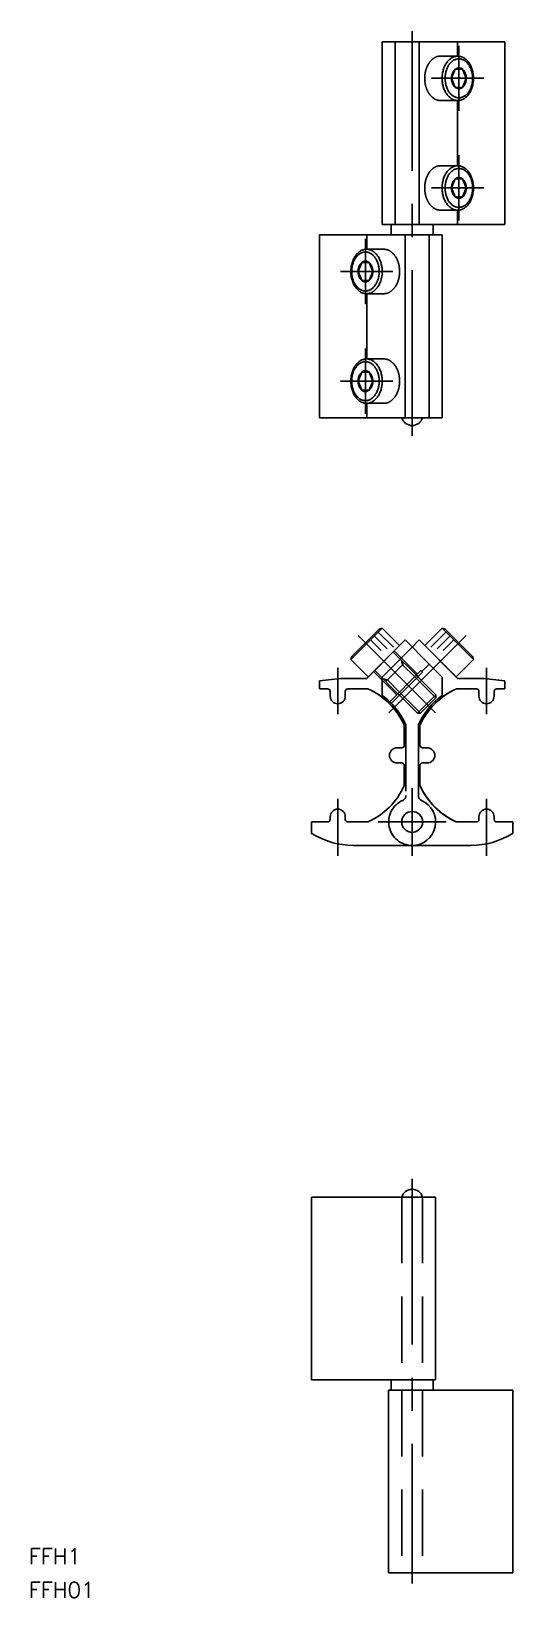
# Model space of a CAD drawing. Extents: x -73 to 19, y -149 to 151.
import ezdxf

# ---------------------------------------------------------------- set-up
doc = ezdxf.new("R2010")
doc.units = 0
doc.linetypes.add('CENTER', pattern=[50.8, 31.75, -6.35, 6.35, -6.35])
doc.linetypes.add('DASHED', pattern=[19.05, 12.7, -6.35])
doc.layers.get('0').update_dxf_attribs({"linetype": 'CONTINUOUS'})
doc.layers.add('CENTER', color=1, linetype='CONTINUOUS')
doc.styles.get("Standard").update_dxf_attribs({"font": 'txt.shx', "height": 3, "bigfont": 'bigfont.shx'})

msp = doc.modelspace()

# ---------------------------------------------------------------- texts
at = {"color": 7, "linetype": 'CONTINUOUS'}
for s, p in [('FFH1', (-73.45, -142.17)), ('FFH01', (-73.45, -148.58))]:
    msp.add_text(s, height=3, dxfattribs=at).set_placement(p)

# ---------------------------------------------------------------- linework, layer by layer
at = {"color": 7, "linetype": 'CONTINUOUS'}
for p, q in [((-5.75, 149.43), (-5.75, 114.43)), ((17.75, 149.43), (-5.75, 149.43)), ((-3.25, 149.43), (-3.25, 114.43)), ((1.35, 149.43), (1.35, 114.43)), ((8.69, 146.68), (8.69, 149.43)), ((17.75, 149.43), (17.75, 114.43)), ((5.41, 146.68), (8.73, 146.68)), ((8.24, 144.16), (7.53, 142.43)), ((8.95, 144.43), (8.24, 144.16)), ((8.24, 144.16), (9.65, 144.16)), ((9.65, 144.16), (8.95, 144.43)), ((10.36, 142.43), (9.65, 144.16)), ((7.53, 142.43), (10.36, 142.43)), ((7.53, 142.43), (8.24, 140.7)), ((9.65, 140.7), (10.36, 142.43)), ((5.41, 138.18), (8.73, 138.18)), ((8.24, 140.7), (9.65, 140.7)), ((8.24, 140.7), (8.95, 140.43)), ((8.69, 125.68), (8.69, 138.18)), ((8.95, 140.43), (9.65, 140.7)), ((5.41, 125.68), (8.73, 125.68)), ((8.24, 123.16), (7.53, 121.43)), ((8.95, 123.43), (8.24, 123.16)), ((8.24, 123.16), (9.65, 123.16)), ((9.65, 123.16), (8.95, 123.43)), ((10.36, 121.43), (9.65, 123.16)), ((7.53, 121.43), (10.36, 121.43)), ((7.53, 121.43), (8.24, 119.7)), ((9.65, 119.7), (10.36, 121.43)), ((5.41, 117.18), (8.73, 117.18)), ((8.24, 119.7), (9.65, 119.7)), ((8.24, 119.7), (8.95, 119.43)), ((8.69, 114.43), (8.69, 117.18)), ((8.95, 119.43), (9.65, 119.7)), ((17.75, 114.43), (-5.75, 114.43)), ((-4, 114.43), (-4, 112.43)), ((4, 112.43), (4, 114.43)), ((-17.75, 77.43), (-17.75, 112.43)), ((-17.75, 112.43), (5.75, 112.43)), ((-8.69, 109.68), (-8.69, 112.43)), ((-1.35, 77.43), (-1.35, 112.43)), ((3.25, 77.43), (3.25, 112.43)), ((5.75, 77.43), (5.75, 112.43)), ((-5.41, 109.68), (-8.73, 109.68)), ((-9.65, 107.16), (-10.36, 105.43)), ((-10.36, 105.43), (-7.53, 105.43)), ((-10.36, 105.43), (-9.65, 103.7)), ((-8.95, 107.43), (-9.65, 107.16)), ((-9.65, 107.16), (-8.24, 107.16)), ((-8.24, 107.16), (-8.95, 107.43)), ((-7.53, 105.43), (-8.24, 107.16)), ((-8.24, 103.7), (-7.53, 105.43)), ((-9.65, 103.7), (-8.24, 103.7)), ((-9.65, 103.7), (-8.95, 103.43)), ((-8.95, 103.43), (-8.24, 103.7)), ((-5.41, 101.18), (-8.73, 101.18)), ((-8.69, 88.68), (-8.69, 101.18)), ((-5.41, 88.68), (-8.73, 88.68)), ((-9.65, 86.16), (-10.36, 84.43)), ((-10.36, 84.43), (-9.65, 82.7)), ((-10.36, 84.43), (-7.53, 84.43)), ((-8.95, 86.43), (-9.65, 86.16)), ((-9.65, 86.16), (-8.24, 86.16)), ((-8.24, 86.16), (-8.95, 86.43)), ((-7.53, 84.43), (-8.24, 86.16)), ((-8.24, 82.7), (-7.53, 84.43)), ((-9.65, 82.7), (-8.95, 82.43)), ((-9.65, 82.7), (-8.24, 82.7)), ((-8.95, 82.43), (-8.24, 82.7)), ((-5.41, 80.18), (-8.73, 80.18)), ((-8.69, 77.43), (-8.69, 80.18)), ((-17.75, 77.43), (5.75, 77.43)), ((-5.73, 37.11), (-11.74, 31.1)), ((-6.31, 36.95), (-11.58, 31.68)), ((-6.48, 36.36), (-3.59, 33.47)), ((-5.73, 37.11), (-6.31, 36.95)), ((-2.41, 33.79), (-5.73, 37.11)), ((2.41, 33.79), (5.73, 37.11)), ((6.48, 36.36), (3.59, 33.47)), ((5.73, 37.11), (11.74, 31.1)), ((5.73, 37.11), (6.31, 36.95)), ((6.31, 36.95), (11.58, 31.68)), ((-1.35, 34.85), (-8.69, 27.5)), ((-2.41, 33.79), (-8.42, 27.78)), ((-7.98, 34.86), (-5.96, 32.83)), ((-7.23, 35.61), (-4.78, 33.15)), ((-1.35, 34.85), (3.25, 30.25)), ((1.35, 34.85), (0, 33.5)), ((1.35, 34.85), (8.69, 27.5)), ((2.41, 33.79), (8.42, 27.78)), ((7.23, 35.61), (4.78, 33.15)), ((7.98, 34.86), (5.96, 32.83)), ((-11.58, 31.68), (-11.74, 31.1)), ((-11.74, 31.1), (-8.42, 27.78)), ((3.25, 30.25), (1.84, 28.84)), ((5.75, 27.75), (3.25, 30.25)), ((11.74, 31.1), (8.42, 27.78)), ((11.58, 31.68), (11.74, 31.1)), ((-17.75, 27), (-13.75, 27.5)), ((-13.75, 27.5), (-8.69, 27.5)), ((1.69, 28.98), (-4.49, 22.79)), ((1.98, 28.69), (-4.21, 22.51)), ((1.1, 27.81), (0.81, 28.1)), ((1.84, 28.84), (1.69, 28.98)), ((1.84, 28.84), (1.98, 28.69)), ((5.75, 24.25), (5.75, 27.75)), ((5.75, 27.75), (5.75, 27.75)), ((5.75, 27.75), (5.75, 27.75)), ((5.75, 27.75), (5.75, 27.75)), ((5.75, 27.75), (5.75, 27.75)), ((5.75, 27.75), (5.75, 27.75)), ((5.75, 27.75), (5.75, 27.75)), ((5.75, 27.75), (5.75, 27.75)), ((5.75, 27.75), (5.75, 27.75)), ((5.75, 27.75), (5.75, 27.75)), ((5.75, 27.75), (5.75, 27.75)), ((5.75, 27.75), (5.75, 27.75)), ((5.75, 27.75), (5.75, 27.75)), ((5.75, 27.75), (5.75, 27.75)), ((5.75, 27.75), (5.75, 27.75)), ((5.75, 27.75), (5.75, 27.75)), ((5.75, 27.75), (5.75, 27.75)), ((5.75, 27.75), (5.75, 27.75)), ((5.75, 27.75), (5.75, 27.75)), ((13.75, 27.5), (8.69, 27.5)), ((17.75, 27), (13.75, 27.5)), ((-17.75, 27), (-17.75, 25.5)), ((-16.2, 25.5), (-17.75, 25.5)), ((-17.75, 25.5), (-17.75, 25.5)), ((-17.75, 25.5), (-17.75, 25.5)), ((-15.7, 24.1), (-15.7, 25)), ((-15.7, 25), (-15.7, 24.1)), ((-12.8, 25), (-12.8, 24.1)), ((-12.8, 24.1), (-12.8, 25)), ((-8.47, 25.5), (-12.3, 25.5)), ((-8.47, 25.5), (-12.25, 25.5)), ((-2.44, 24.28), (-2.72, 24.56)), ((8.47, 25.5), (12.3, 25.5)), ((12.25, 25.5), (8.47, 25.5)), ((12.8, 24.1), (12.8, 25)), ((12.8, 25), (12.8, 24.1)), ((15.7, 25), (15.7, 24.1)), ((15.7, 24.1), (15.7, 25)), ((16.2, 25.5), (17.75, 25.5)), ((17.75, 27), (17.75, 25.5)), ((17.75, 25.5), (17.75, 25.5)), ((17.75, 25.5), (17.75, 25.5)), ((-4.49, 22.79), (-4.49, 22.79)), ((-4.21, 22.51), (-4.21, 22.51)), ((4.21, 22.51), (4.21, 22.51)), ((4.49, 22.79), (4.49, 22.79)), ((-1.5, 14.75), (-1.5, 18.53)), ((-1.5, 18.53), (-1.5, 14.7)), ((1.2, 18.6), (1.2, 5.04)), ((1.5, 18.53), (1.5, 14.7)), ((-2, 14.2), (-2.9, 14.2)), ((2, 14.2), (2.9, 14.2)), ((-2.9, 11.3), (-2, 11.3)), ((-1.5, 10.8), (-1.5, 6.97)), ((-1.5, 6.97), (-1.5, 10.75)), ((1.5, 10.8), (1.5, 6.97)), ((1.5, 10.75), (1.5, 6.97)), ((2.9, 11.3), (2, 11.3)), ((-19.25, -2.19), (-19.25, 0)), ((-19.25, 0), (-16.2, 0)), ((-15.7, 1), (-15.7, 0.5)), ((-12.8, 1), (-12.8, 0.5)), ((-8.52, 0), (-12.3, 0)), ((-12.25, 0), (-8.47, 0)), ((8.47, 0), (12.25, 0)), ((8.52, 0), (12.3, 0)), ((12.8, 1), (12.8, 0.5)), ((15.7, 1), (15.7, 0.5)), ((19.25, 0), (16.2, 0)), ((19.25, -2.19), (19.25, 0)), ((11.25, -4.5), (-11.25, -4.5)), ((-19.25, -71.84), (-19.25, -106.84)), ((4.5, -71.84), (-19.25, -71.84)), ((2, -71.84), (-2, -71.84)), ((4.5, -71.84), (4.5, -106.84)), ((4.5, -106.84), (-19.25, -106.84)), ((-4, -106.84), (4, -106.84)), ((-4, -108.84), (-4, -106.84)), ((4, -106.84), (4, -108.84)), ((19.25, -108.84), (-4.5, -108.84)), ((-4.5, -143.84), (-4.5, -108.84)), ((19.25, -143.84), (19.25, -108.84)), ((19.25, -143.84), (-4.5, -143.84))]:
    msp.add_line(p, q, dxfattribs=at)
at = {"color": 3, "linetype": 'DASHED'}
for p, q in [((-5.75, 27.75), (0, 33.5)), ((-1.52, 30.43), (-5.06, 26.89)), ((0.81, 28.1), (-3.64, 32.55)), ((-3.43, 32.76), (1.02, 28.31)), ((-2.05, 30.96), (-1.82, 30.12)), ((0.51, 27.79), (-1.83, 30.12)), ((-2.94, 24.35), (-7.39, 28.8)), ((-2.72, 24.56), (-7.18, 29.01)), ((-5.75, 24.25), (-5.75, 27.75)), ((-5.59, 27.42), (-4.75, 27.2)), ((-2.42, 24.86), (-4.75, 27.2)), ((4.54, 23.76), (0.79, 27.51)), ((4.54, 24.37), (1.1, 27.81)), ((1, 20.83), (-2.44, 24.28)), ((1.61, 20.83), (-2.14, 24.58)), ((1, 20.83), (4.54, 24.37)), ((4.54, 23.76), (4.54, 24.37)), ((1.61, 20.83), (4.54, 23.76)), ((-1.2, 18.6), (-1.2, 5.04)), ((1.61, 20.83), (1, 20.83)), ((-2, -71.84), (-2, -106.84)), ((2, -71.84), (2, -106.84)), ((-2, -108.84), (-2, -143.84)), ((2, -108.84), (2, -143.84))]:
    msp.add_line(p, q, dxfattribs=at)
at = {"color": 3, "linetype": 'CONTINUOUS'}
for p, q in [((0.79, 27.51), (0.51, 27.79)), ((-2.14, 24.58), (-2.42, 24.86))]:
    msp.add_line(p, q, dxfattribs=at)
at = {"color": 7, "linetype": 'CONTINUOUS'}
for points in [[(5.41, 138.18, 0), (5.34, 138.18, 0), (5.26, 138.19, 0), (5.19, 138.19, 0), (5.12, 138.2, 0), (5.04, 138.21, 0), (4.97, 138.23, 0), (4.9, 138.24, 0), (4.82, 138.26, 0), (4.75, 138.28, 0), (4.68, 138.31, 0), (4.61, 138.34, 0), (4.54, 138.36, 0), (4.47, 138.4, 0), (4.4, 138.43, 0), (4.33, 138.47, 0), (4.26, 138.5, 0), (4.19, 138.55, 0), (4.13, 138.59, 0), (4.06, 138.63, 0), (3.99, 138.68, 0), (3.93, 138.73, 0), (3.87, 138.79, 0), (3.8, 138.84, 0), (3.74, 138.9, 0), (3.68, 138.96, 0), (3.62, 139.02, 0), (3.56, 139.08, 0), (3.5, 139.15, 0), (3.45, 139.21, 0), (3.39, 139.28, 0), (3.34, 139.35, 0), (3.29, 139.43, 0), (3.23, 139.5, 0), (3.18, 139.58, 0), (3.14, 139.66, 0), (3.09, 139.74, 0), (3.04, 139.82, 0), (3, 139.9, 0), (2.95, 139.98, 0), (2.91, 140.07, 0), (2.87, 140.16, 0), (2.83, 140.25, 0), (2.8, 140.34, 0), (2.76, 140.43, 0), (2.73, 140.52, 0), (2.69, 140.61, 0), (2.66, 140.71, 0), (2.63, 140.81, 0), (2.61, 140.9, 0), (2.58, 141, 0), (2.56, 141.1, 0), (2.54, 141.2, 0), (2.51, 141.3, 0), (2.5, 141.4, 0), (2.48, 141.5, 0), (2.46, 141.6, 0), (2.45, 141.7, 0), (2.44, 141.81, 0), (2.43, 141.91, 0), (2.42, 142.01, 0), (2.41, 142.12, 0), (2.41, 142.22, 0), (2.41, 142.33, 0), (2.41, 142.43, 0), (2.41, 142.53, 0), (2.41, 142.64, 0), (2.41, 142.74, 0), (2.42, 142.85, 0), (2.43, 142.95, 0), (2.44, 143.06, 0), (2.45, 143.16, 0), (2.46, 143.26, 0), (2.48, 143.36, 0), (2.5, 143.46, 0), (2.51, 143.56, 0), (2.54, 143.66, 0), (2.56, 143.76, 0), (2.58, 143.86, 0), (2.61, 143.96, 0), (2.63, 144.06, 0), (2.66, 144.15, 0), (2.69, 144.25, 0), (2.73, 144.34, 0), (2.76, 144.43, 0), (2.8, 144.53, 0), (2.83, 144.62, 0), (2.87, 144.71, 0), (2.91, 144.79, 0), (2.95, 144.88, 0), (3, 144.96, 0), (3.04, 145.05, 0), (3.09, 145.13, 0), (3.14, 145.21, 0), (3.18, 145.28, 0), (3.23, 145.36, 0), (3.29, 145.44, 0), (3.34, 145.51, 0), (3.39, 145.58, 0), (3.45, 145.65, 0), (3.5, 145.72, 0), (3.56, 145.78, 0), (3.62, 145.84, 0), (3.68, 145.91, 0), (3.74, 145.97, 0), (3.8, 146.02, 0), (3.87, 146.08, 0), (3.93, 146.13, 0), (3.99, 146.18, 0), (4.06, 146.23, 0), (4.13, 146.27, 0), (4.19, 146.32, 0), (4.26, 146.36, 0), (4.33, 146.4, 0), (4.4, 146.43, 0), (4.47, 146.47, 0), (4.54, 146.5, 0), (4.61, 146.53, 0), (4.68, 146.55, 0), (4.75, 146.58, 0), (4.82, 146.6, 0), (4.9, 146.62, 0), (4.97, 146.63, 0), (5.04, 146.65, 0), (5.12, 146.66, 0), (5.19, 146.67, 0), (5.26, 146.68, 0), (5.34, 146.68, 0), (5.41, 146.68, 0)], [(8.73, 146.68, 0), (8.88, 146.68, 0), (9.03, 146.66, 0), (9.18, 146.63, 0), (9.32, 146.6, 0), (9.46, 146.55, 0), (9.61, 146.5, 0), (9.75, 146.43, 0), (9.88, 146.36, 0), (10.02, 146.27, 0), (10.15, 146.18, 0), (10.28, 146.08, 0), (10.4, 145.97, 0), (10.52, 145.84, 0), (10.64, 145.72, 0), (10.75, 145.58, 0), (10.86, 145.44, 0), (10.96, 145.28, 0), (11.06, 145.13, 0), (11.15, 144.96, 0), (11.23, 144.79, 0), (11.31, 144.62, 0), (11.38, 144.43, 0), (11.45, 144.25, 0), (11.51, 144.06, 0), (11.56, 143.86, 0), (11.61, 143.66, 0), (11.65, 143.46, 0), (11.68, 143.26, 0), (11.71, 143.06, 0), (11.73, 142.85, 0), (11.74, 142.64, 0), (11.74, 142.43, 0), (11.74, 142.22, 0), (11.73, 142.01, 0), (11.71, 141.81, 0), (11.68, 141.6, 0), (11.65, 141.4, 0), (11.61, 141.2, 0), (11.56, 141, 0), (11.51, 140.81, 0), (11.45, 140.61, 0), (11.38, 140.43, 0), (11.31, 140.25, 0), (11.23, 140.07, 0), (11.15, 139.9, 0), (11.06, 139.74, 0), (10.96, 139.58, 0), (10.86, 139.43, 0), (10.75, 139.28, 0), (10.64, 139.15, 0), (10.52, 139.02, 0), (10.4, 138.9, 0), (10.28, 138.79, 0), (10.15, 138.68, 0), (10.02, 138.59, 0), (9.88, 138.5, 0), (9.75, 138.43, 0), (9.61, 138.36, 0), (9.46, 138.31, 0), (9.32, 138.26, 0), (9.18, 138.23, 0), (9.03, 138.2, 0), (8.88, 138.19, 0), (8.73, 138.18, 0), (8.59, 138.19, 0), (8.44, 138.2, 0), (8.29, 138.23, 0), (8.15, 138.26, 0), (8, 138.31, 0), (7.86, 138.36, 0), (7.72, 138.43, 0), (7.58, 138.5, 0), (7.45, 138.59, 0), (7.32, 138.68, 0), (7.19, 138.79, 0), (7.06, 138.9, 0), (6.94, 139.02, 0), (6.83, 139.15, 0), (6.72, 139.28, 0), (6.61, 139.43, 0), (6.51, 139.58, 0), (6.41, 139.74, 0), (6.32, 139.9, 0), (6.24, 140.07, 0), (6.16, 140.25, 0), (6.08, 140.43, 0), (6.02, 140.61, 0), (5.96, 140.81, 0), (5.91, 141, 0), (5.86, 141.2, 0), (5.82, 141.4, 0), (5.79, 141.6, 0), (5.76, 141.81, 0), (5.74, 142.01, 0), (5.73, 142.22, 0), (5.73, 142.43, 0), (5.73, 142.64, 0), (5.74, 142.85, 0), (5.76, 143.06, 0), (5.79, 143.26, 0), (5.82, 143.46, 0), (5.86, 143.66, 0), (5.91, 143.86, 0), (5.96, 144.06, 0), (6.02, 144.25, 0), (6.08, 144.43, 0), (6.16, 144.62, 0), (6.24, 144.79, 0), (6.32, 144.96, 0), (6.41, 145.13, 0), (6.51, 145.28, 0), (6.61, 145.44, 0), (6.72, 145.58, 0), (6.83, 145.72, 0), (6.94, 145.84, 0), (7.06, 145.97, 0), (7.19, 146.08, 0), (7.32, 146.18, 0), (7.45, 146.27, 0), (7.58, 146.36, 0), (7.72, 146.43, 0), (7.86, 146.5, 0), (8, 146.55, 0), (8.15, 146.6, 0), (8.29, 146.63, 0), (8.44, 146.66, 0), (8.59, 146.68, 0), (8.73, 146.68, 0)], [(8.95, 138.7, 0), (8.82, 138.71, 0), (8.69, 138.72, 0), (8.56, 138.74, 0), (8.43, 138.77, 0), (8.31, 138.81, 0), (8.18, 138.86, 0), (8.06, 138.92, 0), (7.94, 138.99, 0), (7.82, 139.06, 0), (7.7, 139.14, 0), (7.59, 139.23, 0), (7.48, 139.33, 0), (7.38, 139.44, 0), (7.27, 139.55, 0), (7.18, 139.67, 0), (7.08, 139.79, 0), (6.99, 139.93, 0), (6.91, 140.06, 0), (6.83, 140.21, 0), (6.75, 140.36, 0), (6.68, 140.51, 0), (6.62, 140.67, 0), (6.56, 140.84, 0), (6.51, 141, 0), (6.46, 141.17, 0), (6.42, 141.35, 0), (6.39, 141.53, 0), (6.36, 141.7, 0), (6.34, 141.88, 0), (6.32, 142.06, 0), (6.31, 142.25, 0), (6.31, 142.43, 0), (6.31, 142.61, 0), (6.32, 142.8, 0), (6.34, 142.98, 0), (6.36, 143.16, 0), (6.39, 143.34, 0), (6.42, 143.51, 0), (6.46, 143.69, 0), (6.51, 143.86, 0), (6.56, 144.03, 0), (6.62, 144.19, 0), (6.68, 144.35, 0), (6.75, 144.5, 0), (6.83, 144.65, 0), (6.91, 144.8, 0), (6.99, 144.94, 0), (7.08, 145.07, 0), (7.18, 145.19, 0), (7.27, 145.31, 0), (7.38, 145.43, 0), (7.48, 145.53, 0), (7.59, 145.63, 0), (7.7, 145.72, 0), (7.82, 145.8, 0), (7.94, 145.88, 0), (8.06, 145.94, 0), (8.18, 146, 0), (8.31, 146.05, 0), (8.43, 146.09, 0), (8.56, 146.12, 0), (8.69, 146.14, 0), (8.82, 146.16, 0), (8.95, 146.16, 0), (9.08, 146.16, 0), (9.21, 146.14, 0), (9.33, 146.12, 0), (9.46, 146.09, 0), (9.59, 146.05, 0), (9.71, 146, 0), (9.84, 145.94, 0), (9.96, 145.88, 0), (10.07, 145.8, 0), (10.19, 145.72, 0), (10.3, 145.63, 0), (10.41, 145.53, 0), (10.52, 145.43, 0), (10.62, 145.31, 0), (10.72, 145.19, 0), (10.81, 145.07, 0), (10.9, 144.94, 0), (10.99, 144.8, 0), (11.07, 144.65, 0), (11.14, 144.5, 0), (11.21, 144.35, 0), (11.27, 144.19, 0), (11.33, 144.03, 0), (11.38, 143.86, 0), (11.43, 143.69, 0), (11.47, 143.51, 0), (11.51, 143.34, 0), (11.53, 143.16, 0), (11.56, 142.98, 0), (11.57, 142.8, 0), (11.58, 142.61, 0), (11.58, 142.43, 0), (11.58, 142.25, 0), (11.57, 142.06, 0), (11.56, 141.88, 0), (11.53, 141.7, 0), (11.51, 141.53, 0), (11.47, 141.35, 0), (11.43, 141.17, 0), (11.38, 141, 0), (11.33, 140.84, 0), (11.27, 140.67, 0), (11.21, 140.51, 0), (11.14, 140.36, 0), (11.07, 140.21, 0), (10.99, 140.06, 0), (10.9, 139.93, 0), (10.81, 139.79, 0), (10.72, 139.67, 0), (10.62, 139.55, 0), (10.52, 139.44, 0), (10.41, 139.33, 0), (10.3, 139.23, 0), (10.19, 139.14, 0), (10.07, 139.06, 0), (9.96, 138.99, 0), (9.84, 138.92, 0), (9.71, 138.86, 0), (9.59, 138.81, 0), (9.46, 138.77, 0), (9.33, 138.74, 0), (9.21, 138.72, 0), (9.08, 138.71, 0), (8.95, 138.7, 0)], [(8.95, 140.43, 0), (9.02, 140.43, 0), (9.09, 140.44, 0), (9.15, 140.45, 0), (9.22, 140.47, 0), (9.29, 140.49, 0), (9.36, 140.52, 0), (9.42, 140.55, 0), (9.49, 140.58, 0), (9.55, 140.62, 0), (9.61, 140.67, 0), (9.67, 140.72, 0), (9.73, 140.77, 0), (9.79, 140.82, 0), (9.84, 140.88, 0), (9.9, 140.95, 0), (9.95, 141.02, 0), (9.99, 141.09, 0), (10.04, 141.16, 0), (10.08, 141.24, 0), (10.12, 141.32, 0), (10.16, 141.4, 0), (10.19, 141.49, 0), (10.23, 141.58, 0), (10.25, 141.67, 0), (10.28, 141.76, 0), (10.3, 141.85, 0), (10.32, 141.94, 0), (10.33, 142.04, 0), (10.35, 142.14, 0), (10.35, 142.24, 0), (10.36, 142.33, 0), (10.36, 142.43, 0), (10.36, 142.53, 0), (10.35, 142.63, 0), (10.35, 142.72, 0), (10.33, 142.82, 0), (10.32, 142.92, 0), (10.3, 143.01, 0), (10.28, 143.1, 0), (10.25, 143.2, 0), (10.23, 143.29, 0), (10.19, 143.37, 0), (10.16, 143.46, 0), (10.12, 143.54, 0), (10.08, 143.62, 0), (10.04, 143.7, 0), (9.99, 143.77, 0), (9.95, 143.84, 0), (9.9, 143.91, 0), (9.84, 143.98, 0), (9.79, 144.04, 0), (9.73, 144.09, 0), (9.67, 144.15, 0), (9.61, 144.19, 0), (9.55, 144.24, 0), (9.49, 144.28, 0), (9.42, 144.31, 0), (9.36, 144.34, 0), (9.29, 144.37, 0), (9.22, 144.39, 0), (9.15, 144.41, 0), (9.09, 144.42, 0), (9.02, 144.43, 0), (8.95, 144.43, 0), (8.88, 144.43, 0), (8.81, 144.42, 0), (8.74, 144.41, 0), (8.67, 144.39, 0), (8.6, 144.37, 0), (8.54, 144.34, 0), (8.47, 144.31, 0), (8.41, 144.28, 0), (8.34, 144.24, 0), (8.28, 144.19, 0), (8.22, 144.15, 0), (8.16, 144.09, 0), (8.1, 144.04, 0), (8.05, 143.98, 0), (8, 143.91, 0), (7.95, 143.84, 0), (7.9, 143.77, 0), (7.85, 143.7, 0), (7.81, 143.62, 0), (7.77, 143.54, 0), (7.73, 143.46, 0), (7.7, 143.37, 0), (7.67, 143.29, 0), (7.64, 143.2, 0), (7.62, 143.1, 0), (7.59, 143.01, 0), (7.57, 142.92, 0), (7.56, 142.82, 0), (7.55, 142.72, 0), (7.54, 142.63, 0), (7.53, 142.53, 0), (7.53, 142.43, 0), (7.53, 142.33, 0), (7.54, 142.24, 0), (7.55, 142.14, 0), (7.56, 142.04, 0), (7.57, 141.94, 0), (7.59, 141.85, 0), (7.62, 141.76, 0), (7.64, 141.67, 0), (7.67, 141.58, 0), (7.7, 141.49, 0), (7.73, 141.4, 0), (7.77, 141.32, 0), (7.81, 141.24, 0), (7.85, 141.16, 0), (7.9, 141.09, 0), (7.95, 141.02, 0), (8, 140.95, 0), (8.05, 140.88, 0), (8.1, 140.82, 0), (8.16, 140.77, 0), (8.22, 140.72, 0), (8.28, 140.67, 0), (8.34, 140.62, 0), (8.41, 140.58, 0), (8.47, 140.55, 0), (8.54, 140.52, 0), (8.6, 140.49, 0), (8.67, 140.47, 0), (8.74, 140.45, 0), (8.81, 140.44, 0), (8.88, 140.43, 0), (8.95, 140.43, 0)], [(5.41, 125.68, 0), (5.34, 125.68, 0), (5.26, 125.68, 0), (5.19, 125.67, 0), (5.12, 125.66, 0), (5.04, 125.65, 0), (4.97, 125.64, 0), (4.9, 125.62, 0), (4.82, 125.6, 0), (4.75, 125.58, 0), (4.68, 125.55, 0), (4.61, 125.53, 0), (4.54, 125.5, 0), (4.47, 125.47, 0), (4.4, 125.43, 0), (4.33, 125.4, 0), (4.26, 125.36, 0), (4.19, 125.32, 0), (4.13, 125.27, 0), (4.06, 125.23, 0), (3.99, 125.18, 0), (3.93, 125.13, 0), (3.87, 125.08, 0), (3.8, 125.02, 0), (3.74, 124.97, 0), (3.68, 124.91, 0), (3.62, 124.84, 0), (3.56, 124.78, 0), (3.5, 124.72, 0), (3.45, 124.65, 0), (3.39, 124.58, 0), (3.34, 124.51, 0), (3.29, 124.44, 0), (3.23, 124.36, 0), (3.18, 124.28, 0), (3.14, 124.21, 0), (3.09, 124.13, 0), (3.04, 124.05, 0), (3, 123.96, 0), (2.95, 123.88, 0), (2.91, 123.79, 0), (2.87, 123.7, 0), (2.83, 123.62, 0), (2.8, 123.53, 0), (2.76, 123.43, 0), (2.73, 123.34, 0), (2.69, 123.25, 0), (2.66, 123.15, 0), (2.63, 123.06, 0), (2.61, 122.96, 0), (2.58, 122.86, 0), (2.56, 122.76, 0), (2.54, 122.67, 0), (2.51, 122.56, 0), (2.5, 122.46, 0), (2.48, 122.36, 0), (2.46, 122.26, 0), (2.45, 122.16, 0), (2.44, 122.06, 0), (2.43, 121.95, 0), (2.42, 121.85, 0), (2.41, 121.74, 0), (2.41, 121.64, 0), (2.41, 121.53, 0), (2.41, 121.43, 0), (2.41, 121.33, 0), (2.41, 121.22, 0), (2.41, 121.12, 0), (2.42, 121.01, 0), (2.43, 120.91, 0), (2.44, 120.81, 0), (2.45, 120.7, 0), (2.46, 120.6, 0), (2.48, 120.5, 0), (2.5, 120.4, 0), (2.51, 120.3, 0), (2.54, 120.2, 0), (2.56, 120.1, 0), (2.58, 120, 0), (2.61, 119.9, 0), (2.63, 119.81, 0), (2.66, 119.71, 0), (2.69, 119.61, 0), (2.73, 119.52, 0), (2.76, 119.43, 0), (2.8, 119.34, 0), (2.83, 119.25, 0), (2.87, 119.16, 0), (2.91, 119.07, 0), (2.95, 118.98, 0), (3, 118.9, 0), (3.04, 118.82, 0), (3.09, 118.73, 0), (3.14, 118.66, 0), (3.18, 118.58, 0), (3.23, 118.5, 0), (3.29, 118.43, 0), (3.34, 118.35, 0), (3.39, 118.28, 0), (3.45, 118.21, 0), (3.5, 118.15, 0), (3.56, 118.08, 0), (3.62, 118.02, 0), (3.68, 117.96, 0), (3.74, 117.9, 0), (3.8, 117.84, 0), (3.87, 117.79, 0), (3.93, 117.73, 0), (3.99, 117.68, 0), (4.06, 117.64, 0), (4.13, 117.59, 0), (4.19, 117.55, 0), (4.26, 117.5, 0), (4.33, 117.47, 0), (4.4, 117.43, 0), (4.47, 117.39, 0), (4.54, 117.36, 0), (4.61, 117.33, 0), (4.68, 117.31, 0), (4.75, 117.28, 0), (4.82, 117.26, 0), (4.9, 117.24, 0), (4.97, 117.23, 0), (5.04, 117.21, 0), (5.12, 117.2, 0), (5.19, 117.19, 0), (5.26, 117.19, 0), (5.34, 117.18, 0), (5.41, 117.18, 0)], [(8.73, 117.18, 0), (8.88, 117.19, 0), (9.03, 117.2, 0), (9.18, 117.23, 0), (9.32, 117.26, 0), (9.46, 117.31, 0), (9.61, 117.36, 0), (9.75, 117.43, 0), (9.88, 117.5, 0), (10.02, 117.59, 0), (10.15, 117.68, 0), (10.28, 117.79, 0), (10.4, 117.9, 0), (10.52, 118.02, 0), (10.64, 118.15, 0), (10.75, 118.28, 0), (10.86, 118.43, 0), (10.96, 118.58, 0), (11.06, 118.73, 0), (11.15, 118.9, 0), (11.23, 119.07, 0), (11.31, 119.25, 0), (11.38, 119.43, 0), (11.45, 119.61, 0), (11.51, 119.81, 0), (11.56, 120, 0), (11.61, 120.2, 0), (11.65, 120.4, 0), (11.68, 120.6, 0), (11.71, 120.81, 0), (11.73, 121.01, 0), (11.74, 121.22, 0), (11.74, 121.43, 0), (11.74, 121.64, 0), (11.73, 121.85, 0), (11.71, 122.06, 0), (11.68, 122.26, 0), (11.65, 122.46, 0), (11.61, 122.67, 0), (11.56, 122.86, 0), (11.51, 123.06, 0), (11.45, 123.25, 0), (11.38, 123.43, 0), (11.31, 123.62, 0), (11.23, 123.79, 0), (11.15, 123.96, 0), (11.06, 124.13, 0), (10.96, 124.28, 0), (10.86, 124.44, 0), (10.75, 124.58, 0), (10.64, 124.72, 0), (10.52, 124.84, 0), (10.4, 124.97, 0), (10.28, 125.08, 0), (10.15, 125.18, 0), (10.02, 125.27, 0), (9.88, 125.36, 0), (9.75, 125.43, 0), (9.61, 125.5, 0), (9.46, 125.55, 0), (9.32, 125.6, 0), (9.18, 125.64, 0), (9.03, 125.66, 0), (8.88, 125.68, 0), (8.73, 125.68, 0), (8.59, 125.68, 0), (8.44, 125.66, 0), (8.29, 125.64, 0), (8.15, 125.6, 0), (8, 125.55, 0), (7.86, 125.5, 0), (7.72, 125.43, 0), (7.58, 125.36, 0), (7.45, 125.27, 0), (7.32, 125.18, 0), (7.19, 125.08, 0), (7.06, 124.97, 0), (6.94, 124.84, 0), (6.83, 124.72, 0), (6.72, 124.58, 0), (6.61, 124.44, 0), (6.51, 124.28, 0), (6.41, 124.13, 0), (6.32, 123.96, 0), (6.24, 123.79, 0), (6.16, 123.62, 0), (6.08, 123.43, 0), (6.02, 123.25, 0), (5.96, 123.06, 0), (5.91, 122.86, 0), (5.86, 122.67, 0), (5.82, 122.46, 0), (5.79, 122.26, 0), (5.76, 122.06, 0), (5.74, 121.85, 0), (5.73, 121.64, 0), (5.73, 121.43, 0), (5.73, 121.22, 0), (5.74, 121.01, 0), (5.76, 120.81, 0), (5.79, 120.6, 0), (5.82, 120.4, 0), (5.86, 120.2, 0), (5.91, 120, 0), (5.96, 119.81, 0), (6.02, 119.61, 0), (6.08, 119.43, 0), (6.16, 119.25, 0), (6.24, 119.07, 0), (6.32, 118.9, 0), (6.41, 118.73, 0), (6.51, 118.58, 0), (6.61, 118.43, 0), (6.72, 118.28, 0), (6.83, 118.15, 0), (6.94, 118.02, 0), (7.06, 117.9, 0), (7.19, 117.79, 0), (7.32, 117.68, 0), (7.45, 117.59, 0), (7.58, 117.5, 0), (7.72, 117.43, 0), (7.86, 117.36, 0), (8, 117.31, 0), (8.15, 117.26, 0), (8.29, 117.23, 0), (8.44, 117.2, 0), (8.59, 117.19, 0), (8.73, 117.18, 0)], [(8.95, 125.16, 0), (8.82, 125.16, 0), (8.69, 125.14, 0), (8.56, 125.12, 0), (8.43, 125.09, 0), (8.31, 125.05, 0), (8.18, 125, 0), (8.06, 124.94, 0), (7.94, 124.88, 0), (7.82, 124.8, 0), (7.7, 124.72, 0), (7.59, 124.63, 0), (7.48, 124.53, 0), (7.38, 124.43, 0), (7.27, 124.31, 0), (7.18, 124.19, 0), (7.08, 124.07, 0), (6.99, 123.94, 0), (6.91, 123.8, 0), (6.83, 123.65, 0), (6.75, 123.5, 0), (6.68, 123.35, 0), (6.62, 123.19, 0), (6.56, 123.03, 0), (6.51, 122.86, 0), (6.46, 122.69, 0), (6.42, 122.51, 0), (6.39, 122.34, 0), (6.36, 122.16, 0), (6.34, 121.98, 0), (6.32, 121.8, 0), (6.31, 121.61, 0), (6.31, 121.43, 0), (6.31, 121.25, 0), (6.32, 121.06, 0), (6.34, 120.88, 0), (6.36, 120.7, 0), (6.39, 120.53, 0), (6.42, 120.35, 0), (6.46, 120.17, 0), (6.51, 120, 0), (6.56, 119.84, 0), (6.62, 119.67, 0), (6.68, 119.51, 0), (6.75, 119.36, 0), (6.83, 119.21, 0), (6.91, 119.06, 0), (6.99, 118.93, 0), (7.08, 118.79, 0), (7.18, 118.67, 0), (7.27, 118.55, 0), (7.38, 118.44, 0), (7.48, 118.33, 0), (7.59, 118.23, 0), (7.7, 118.14, 0), (7.82, 118.06, 0), (7.94, 117.98, 0), (8.06, 117.92, 0), (8.18, 117.86, 0), (8.31, 117.81, 0), (8.43, 117.77, 0), (8.56, 117.74, 0), (8.69, 117.72, 0), (8.82, 117.7, 0), (8.95, 117.7, 0), (9.08, 117.7, 0), (9.21, 117.72, 0), (9.33, 117.74, 0), (9.46, 117.77, 0), (9.59, 117.81, 0), (9.71, 117.86, 0), (9.84, 117.92, 0), (9.96, 117.98, 0), (10.07, 118.06, 0), (10.19, 118.14, 0), (10.3, 118.23, 0), (10.41, 118.33, 0), (10.52, 118.44, 0), (10.62, 118.55, 0), (10.72, 118.67, 0), (10.81, 118.79, 0), (10.9, 118.93, 0), (10.99, 119.06, 0), (11.07, 119.21, 0), (11.14, 119.36, 0), (11.21, 119.51, 0), (11.27, 119.67, 0), (11.33, 119.84, 0), (11.38, 120, 0), (11.43, 120.17, 0), (11.47, 120.35, 0), (11.51, 120.53, 0), (11.53, 120.7, 0), (11.56, 120.88, 0), (11.57, 121.06, 0), (11.58, 121.25, 0), (11.58, 121.43, 0), (11.58, 121.61, 0), (11.57, 121.8, 0), (11.56, 121.98, 0), (11.53, 122.16, 0), (11.51, 122.34, 0), (11.47, 122.51, 0), (11.43, 122.69, 0), (11.38, 122.86, 0), (11.33, 123.03, 0), (11.27, 123.19, 0), (11.21, 123.35, 0), (11.14, 123.5, 0), (11.07, 123.65, 0), (10.99, 123.8, 0), (10.9, 123.94, 0), (10.81, 124.07, 0), (10.72, 124.19, 0), (10.62, 124.31, 0), (10.52, 124.43, 0), (10.41, 124.53, 0), (10.3, 124.63, 0), (10.19, 124.72, 0), (10.07, 124.8, 0), (9.96, 124.88, 0), (9.84, 124.94, 0), (9.71, 125, 0), (9.59, 125.05, 0), (9.46, 125.09, 0), (9.33, 125.12, 0), (9.21, 125.14, 0), (9.08, 125.16, 0), (8.95, 125.16, 0)], [(8.95, 119.43, 0), (9.02, 119.43, 0), (9.09, 119.44, 0), (9.15, 119.45, 0), (9.22, 119.47, 0), (9.29, 119.49, 0), (9.36, 119.52, 0), (9.42, 119.55, 0), (9.49, 119.58, 0), (9.55, 119.62, 0), (9.61, 119.67, 0), (9.67, 119.72, 0), (9.73, 119.77, 0), (9.79, 119.83, 0), (9.84, 119.89, 0), (9.9, 119.95, 0), (9.95, 120.02, 0), (9.99, 120.09, 0), (10.04, 120.16, 0), (10.08, 120.24, 0), (10.12, 120.32, 0), (10.16, 120.4, 0), (10.19, 120.49, 0), (10.23, 120.58, 0), (10.25, 120.67, 0), (10.28, 120.76, 0), (10.3, 120.85, 0), (10.32, 120.94, 0), (10.33, 121.04, 0), (10.35, 121.14, 0), (10.35, 121.23, 0), (10.36, 121.33, 0), (10.36, 121.43, 0), (10.36, 121.53, 0), (10.35, 121.63, 0), (10.35, 121.72, 0), (10.33, 121.82, 0), (10.32, 121.92, 0), (10.3, 122.01, 0), (10.28, 122.11, 0), (10.25, 122.2, 0), (10.23, 122.29, 0), (10.19, 122.37, 0), (10.16, 122.46, 0), (10.12, 122.54, 0), (10.08, 122.62, 0), (10.04, 122.7, 0), (9.99, 122.77, 0), (9.95, 122.84, 0), (9.9, 122.91, 0), (9.84, 122.98, 0), (9.79, 123.04, 0), (9.73, 123.09, 0), (9.67, 123.15, 0), (9.61, 123.19, 0), (9.55, 123.24, 0), (9.49, 123.28, 0), (9.42, 123.31, 0), (9.36, 123.34, 0), (9.29, 123.37, 0), (9.22, 123.39, 0), (9.15, 123.41, 0), (9.09, 123.42, 0), (9.02, 123.43, 0), (8.95, 123.43, 0), (8.88, 123.43, 0), (8.81, 123.42, 0), (8.74, 123.41, 0), (8.67, 123.39, 0), (8.6, 123.37, 0), (8.54, 123.34, 0), (8.47, 123.31, 0), (8.41, 123.28, 0), (8.34, 123.24, 0), (8.28, 123.19, 0), (8.22, 123.15, 0), (8.16, 123.09, 0), (8.1, 123.04, 0), (8.05, 122.98, 0), (8, 122.91, 0), (7.95, 122.84, 0), (7.9, 122.77, 0), (7.85, 122.7, 0), (7.81, 122.62, 0), (7.77, 122.54, 0), (7.73, 122.46, 0), (7.7, 122.37, 0), (7.67, 122.29, 0), (7.64, 122.2, 0), (7.62, 122.11, 0), (7.59, 122.01, 0), (7.57, 121.92, 0), (7.56, 121.82, 0), (7.55, 121.72, 0), (7.54, 121.63, 0), (7.53, 121.53, 0), (7.53, 121.43, 0), (7.53, 121.33, 0), (7.54, 121.23, 0), (7.55, 121.14, 0), (7.56, 121.04, 0), (7.57, 120.94, 0), (7.59, 120.85, 0), (7.62, 120.76, 0), (7.64, 120.67, 0), (7.67, 120.58, 0), (7.7, 120.49, 0), (7.73, 120.4, 0), (7.77, 120.32, 0), (7.81, 120.24, 0), (7.85, 120.16, 0), (7.9, 120.09, 0), (7.95, 120.02, 0), (8, 119.95, 0), (8.05, 119.89, 0), (8.1, 119.83, 0), (8.16, 119.77, 0), (8.22, 119.72, 0), (8.28, 119.67, 0), (8.34, 119.62, 0), (8.41, 119.58, 0), (8.47, 119.55, 0), (8.54, 119.52, 0), (8.6, 119.49, 0), (8.67, 119.47, 0), (8.74, 119.45, 0), (8.81, 119.44, 0), (8.88, 119.43, 0), (8.95, 119.43, 0)], [(-8.73, 109.68, 0), (-8.88, 109.68, 0), (-9.03, 109.66, 0), (-9.18, 109.64, 0), (-9.32, 109.6, 0), (-9.46, 109.55, 0), (-9.61, 109.5, 0), (-9.75, 109.43, 0), (-9.88, 109.36, 0), (-10.02, 109.27, 0), (-10.15, 109.18, 0), (-10.28, 109.08, 0), (-10.4, 108.97, 0), (-10.52, 108.84, 0), (-10.64, 108.72, 0), (-10.75, 108.58, 0), (-10.86, 108.44, 0), (-10.96, 108.28, 0), (-11.06, 108.13, 0), (-11.15, 107.96, 0), (-11.23, 107.79, 0), (-11.31, 107.62, 0), (-11.38, 107.43, 0), (-11.45, 107.25, 0), (-11.51, 107.06, 0), (-11.56, 106.86, 0), (-11.61, 106.67, 0), (-11.65, 106.46, 0), (-11.68, 106.26, 0), (-11.71, 106.06, 0), (-11.73, 105.85, 0), (-11.74, 105.64, 0), (-11.74, 105.43, 0), (-11.74, 105.22, 0), (-11.73, 105.01, 0), (-11.71, 104.81, 0), (-11.68, 104.6, 0), (-11.65, 104.4, 0), (-11.61, 104.2, 0), (-11.56, 104, 0), (-11.51, 103.81, 0), (-11.45, 103.61, 0), (-11.38, 103.43, 0), (-11.31, 103.25, 0), (-11.23, 103.07, 0), (-11.15, 102.9, 0), (-11.06, 102.73, 0), (-10.96, 102.58, 0), (-10.86, 102.43, 0), (-10.75, 102.28, 0), (-10.64, 102.15, 0), (-10.52, 102.02, 0), (-10.4, 101.9, 0), (-10.28, 101.79, 0), (-10.15, 101.68, 0), (-10.02, 101.59, 0), (-9.88, 101.5, 0), (-9.75, 101.43, 0), (-9.61, 101.36, 0), (-9.46, 101.31, 0), (-9.32, 101.26, 0), (-9.18, 101.23, 0), (-9.03, 101.2, 0), (-8.88, 101.19, 0), (-8.73, 101.18, 0), (-8.59, 101.19, 0), (-8.44, 101.2, 0), (-8.29, 101.23, 0), (-8.15, 101.26, 0), (-8, 101.31, 0), (-7.86, 101.36, 0), (-7.72, 101.43, 0), (-7.58, 101.5, 0), (-7.45, 101.59, 0), (-7.32, 101.68, 0), (-7.19, 101.79, 0), (-7.06, 101.9, 0), (-6.94, 102.02, 0), (-6.83, 102.15, 0), (-6.72, 102.28, 0), (-6.61, 102.43, 0), (-6.51, 102.58, 0), (-6.41, 102.73, 0), (-6.32, 102.9, 0), (-6.24, 103.07, 0), (-6.16, 103.25, 0), (-6.08, 103.43, 0), (-6.02, 103.61, 0), (-5.96, 103.81, 0), (-5.91, 104, 0), (-5.86, 104.2, 0), (-5.82, 104.4, 0), (-5.79, 104.6, 0), (-5.76, 104.81, 0), (-5.74, 105.01, 0), (-5.73, 105.22, 0), (-5.73, 105.43, 0), (-5.73, 105.64, 0), (-5.74, 105.85, 0), (-5.76, 106.06, 0), (-5.79, 106.26, 0), (-5.82, 106.46, 0), (-5.86, 106.67, 0), (-5.91, 106.86, 0), (-5.96, 107.06, 0), (-6.02, 107.25, 0), (-6.08, 107.43, 0), (-6.16, 107.62, 0), (-6.24, 107.79, 0), (-6.32, 107.96, 0), (-6.41, 108.13, 0), (-6.51, 108.28, 0), (-6.61, 108.44, 0), (-6.72, 108.58, 0), (-6.83, 108.72, 0), (-6.94, 108.84, 0), (-7.06, 108.97, 0), (-7.19, 109.08, 0), (-7.32, 109.18, 0), (-7.45, 109.27, 0), (-7.58, 109.36, 0), (-7.72, 109.43, 0), (-7.86, 109.5, 0), (-8, 109.55, 0), (-8.15, 109.6, 0), (-8.29, 109.64, 0), (-8.44, 109.66, 0), (-8.59, 109.68, 0), (-8.73, 109.68, 0)], [(-8.95, 101.7, 0), (-8.82, 101.7, 0), (-8.69, 101.72, 0), (-8.56, 101.74, 0), (-8.43, 101.77, 0), (-8.31, 101.81, 0), (-8.18, 101.86, 0), (-8.06, 101.92, 0), (-7.94, 101.98, 0), (-7.82, 102.06, 0), (-7.7, 102.14, 0), (-7.59, 102.23, 0), (-7.48, 102.33, 0), (-7.38, 102.44, 0), (-7.27, 102.55, 0), (-7.18, 102.67, 0), (-7.08, 102.79, 0), (-6.99, 102.93, 0), (-6.91, 103.06, 0), (-6.83, 103.21, 0), (-6.75, 103.36, 0), (-6.68, 103.51, 0), (-6.62, 103.67, 0), (-6.56, 103.84, 0), (-6.51, 104, 0), (-6.46, 104.17, 0), (-6.42, 104.35, 0), (-6.39, 104.53, 0), (-6.36, 104.7, 0), (-6.34, 104.88, 0), (-6.32, 105.06, 0), (-6.31, 105.25, 0), (-6.31, 105.43, 0), (-6.31, 105.61, 0), (-6.32, 105.8, 0), (-6.34, 105.98, 0), (-6.36, 106.16, 0), (-6.39, 106.34, 0), (-6.42, 106.51, 0), (-6.46, 106.69, 0), (-6.51, 106.86, 0), (-6.56, 107.03, 0), (-6.62, 107.19, 0), (-6.68, 107.35, 0), (-6.75, 107.5, 0), (-6.83, 107.65, 0), (-6.91, 107.8, 0), (-6.99, 107.94, 0), (-7.08, 108.07, 0), (-7.18, 108.19, 0), (-7.27, 108.31, 0), (-7.38, 108.43, 0), (-7.48, 108.53, 0), (-7.59, 108.63, 0), (-7.7, 108.72, 0), (-7.82, 108.8, 0), (-7.94, 108.88, 0), (-8.06, 108.94, 0), (-8.18, 109, 0), (-8.31, 109.05, 0), (-8.43, 109.09, 0), (-8.56, 109.12, 0), (-8.69, 109.14, 0), (-8.82, 109.16, 0), (-8.95, 109.16, 0), (-9.08, 109.16, 0), (-9.21, 109.14, 0), (-9.33, 109.12, 0), (-9.46, 109.09, 0), (-9.59, 109.05, 0), (-9.71, 109, 0), (-9.84, 108.94, 0), (-9.96, 108.88, 0), (-10.07, 108.8, 0), (-10.19, 108.72, 0), (-10.3, 108.63, 0), (-10.41, 108.53, 0), (-10.52, 108.43, 0), (-10.62, 108.31, 0), (-10.72, 108.19, 0), (-10.81, 108.07, 0), (-10.9, 107.94, 0), (-10.99, 107.8, 0), (-11.07, 107.65, 0), (-11.14, 107.5, 0), (-11.21, 107.35, 0), (-11.27, 107.19, 0), (-11.33, 107.03, 0), (-11.38, 106.86, 0), (-11.43, 106.69, 0), (-11.47, 106.51, 0), (-11.51, 106.34, 0), (-11.53, 106.16, 0), (-11.56, 105.98, 0), (-11.57, 105.8, 0), (-11.58, 105.61, 0), (-11.58, 105.43, 0), (-11.58, 105.25, 0), (-11.57, 105.06, 0), (-11.56, 104.88, 0), (-11.53, 104.7, 0), (-11.51, 104.53, 0), (-11.47, 104.35, 0), (-11.43, 104.17, 0), (-11.38, 104, 0), (-11.33, 103.84, 0), (-11.27, 103.67, 0), (-11.21, 103.51, 0), (-11.14, 103.36, 0), (-11.07, 103.21, 0), (-10.99, 103.06, 0), (-10.9, 102.93, 0), (-10.81, 102.79, 0), (-10.72, 102.67, 0), (-10.62, 102.55, 0), (-10.52, 102.44, 0), (-10.41, 102.33, 0), (-10.3, 102.23, 0), (-10.19, 102.14, 0), (-10.07, 102.06, 0), (-9.96, 101.98, 0), (-9.84, 101.92, 0), (-9.71, 101.86, 0), (-9.59, 101.81, 0), (-9.46, 101.77, 0), (-9.33, 101.74, 0), (-9.21, 101.72, 0), (-9.08, 101.7, 0), (-8.95, 101.7, 0)], [(-5.41, 101.18, 0), (-5.34, 101.18, 0), (-5.26, 101.19, 0), (-5.19, 101.19, 0), (-5.12, 101.2, 0), (-5.04, 101.21, 0), (-4.97, 101.23, 0), (-4.9, 101.24, 0), (-4.82, 101.26, 0), (-4.75, 101.28, 0), (-4.68, 101.31, 0), (-4.61, 101.33, 0), (-4.54, 101.36, 0), (-4.47, 101.39, 0), (-4.4, 101.43, 0), (-4.33, 101.47, 0), (-4.26, 101.5, 0), (-4.19, 101.55, 0), (-4.13, 101.59, 0), (-4.06, 101.64, 0), (-3.99, 101.68, 0), (-3.93, 101.73, 0), (-3.87, 101.79, 0), (-3.8, 101.84, 0), (-3.74, 101.9, 0), (-3.68, 101.96, 0), (-3.62, 102.02, 0), (-3.56, 102.08, 0), (-3.5, 102.15, 0), (-3.45, 102.21, 0), (-3.39, 102.28, 0), (-3.34, 102.35, 0), (-3.29, 102.43, 0), (-3.23, 102.5, 0), (-3.18, 102.58, 0), (-3.14, 102.66, 0), (-3.09, 102.73, 0), (-3.04, 102.82, 0), (-3, 102.9, 0), (-2.95, 102.98, 0), (-2.91, 103.07, 0), (-2.87, 103.16, 0), (-2.83, 103.25, 0), (-2.8, 103.34, 0), (-2.76, 103.43, 0), (-2.73, 103.52, 0), (-2.69, 103.61, 0), (-2.66, 103.71, 0), (-2.63, 103.81, 0), (-2.61, 103.9, 0), (-2.58, 104, 0), (-2.56, 104.1, 0), (-2.54, 104.2, 0), (-2.51, 104.3, 0), (-2.5, 104.4, 0), (-2.48, 104.5, 0), (-2.46, 104.6, 0), (-2.45, 104.7, 0), (-2.44, 104.81, 0), (-2.43, 104.91, 0), (-2.42, 105.01, 0), (-2.41, 105.12, 0), (-2.41, 105.22, 0), (-2.41, 105.33, 0), (-2.41, 105.43, 0), (-2.41, 105.53, 0), (-2.41, 105.64, 0), (-2.41, 105.74, 0), (-2.42, 105.85, 0), (-2.43, 105.95, 0), (-2.44, 106.06, 0), (-2.45, 106.16, 0), (-2.46, 106.26, 0), (-2.48, 106.36, 0), (-2.5, 106.46, 0), (-2.51, 106.56, 0), (-2.54, 106.67, 0), (-2.56, 106.76, 0), (-2.58, 106.86, 0), (-2.61, 106.96, 0), (-2.63, 107.06, 0), (-2.66, 107.15, 0), (-2.69, 107.25, 0), (-2.73, 107.34, 0), (-2.76, 107.43, 0), (-2.8, 107.53, 0), (-2.83, 107.62, 0), (-2.87, 107.7, 0), (-2.91, 107.79, 0), (-2.95, 107.88, 0), (-3, 107.96, 0), (-3.04, 108.05, 0), (-3.09, 108.13, 0), (-3.14, 108.21, 0), (-3.18, 108.28, 0), (-3.23, 108.36, 0), (-3.29, 108.44, 0), (-3.34, 108.51, 0), (-3.39, 108.58, 0), (-3.45, 108.65, 0), (-3.5, 108.72, 0), (-3.56, 108.78, 0), (-3.62, 108.84, 0), (-3.68, 108.91, 0), (-3.74, 108.97, 0), (-3.8, 109.02, 0), (-3.87, 109.08, 0), (-3.93, 109.13, 0), (-3.99, 109.18, 0), (-4.06, 109.23, 0), (-4.13, 109.27, 0), (-4.19, 109.32, 0), (-4.26, 109.36, 0), (-4.33, 109.4, 0), (-4.4, 109.43, 0), (-4.47, 109.47, 0), (-4.54, 109.5, 0), (-4.61, 109.53, 0), (-4.68, 109.55, 0), (-4.75, 109.58, 0), (-4.82, 109.6, 0), (-4.9, 109.62, 0), (-4.97, 109.64, 0), (-5.04, 109.65, 0), (-5.12, 109.66, 0), (-5.19, 109.67, 0), (-5.26, 109.68, 0), (-5.34, 109.68, 0), (-5.41, 109.68, 0)], [(-8.95, 103.43, 0), (-8.88, 103.43, 0), (-8.81, 103.44, 0), (-8.74, 103.45, 0), (-8.67, 103.47, 0), (-8.6, 103.49, 0), (-8.54, 103.52, 0), (-8.47, 103.55, 0), (-8.41, 103.58, 0), (-8.34, 103.62, 0), (-8.28, 103.67, 0), (-8.22, 103.72, 0), (-8.16, 103.77, 0), (-8.1, 103.83, 0), (-8.05, 103.89, 0), (-8, 103.95, 0), (-7.95, 104.02, 0), (-7.9, 104.09, 0), (-7.85, 104.16, 0), (-7.81, 104.24, 0), (-7.77, 104.32, 0), (-7.73, 104.4, 0), (-7.7, 104.49, 0), (-7.67, 104.58, 0), (-7.64, 104.67, 0), (-7.62, 104.76, 0), (-7.59, 104.85, 0), (-7.57, 104.94, 0), (-7.56, 105.04, 0), (-7.55, 105.14, 0), (-7.54, 105.23, 0), (-7.53, 105.33, 0), (-7.53, 105.43, 0), (-7.53, 105.53, 0), (-7.54, 105.63, 0), (-7.55, 105.72, 0), (-7.56, 105.82, 0), (-7.57, 105.92, 0), (-7.59, 106.01, 0), (-7.62, 106.11, 0), (-7.64, 106.2, 0), (-7.67, 106.29, 0), (-7.7, 106.37, 0), (-7.73, 106.46, 0), (-7.77, 106.54, 0), (-7.81, 106.62, 0), (-7.85, 106.7, 0), (-7.9, 106.77, 0), (-7.95, 106.84, 0), (-8, 106.91, 0), (-8.05, 106.98, 0), (-8.1, 107.04, 0), (-8.16, 107.09, 0), (-8.22, 107.15, 0), (-8.28, 107.19, 0), (-8.34, 107.24, 0), (-8.41, 107.28, 0), (-8.47, 107.31, 0), (-8.54, 107.34, 0), (-8.6, 107.37, 0), (-8.67, 107.39, 0), (-8.74, 107.41, 0), (-8.81, 107.42, 0), (-8.88, 107.43, 0), (-8.95, 107.43, 0), (-9.02, 107.43, 0), (-9.09, 107.42, 0), (-9.15, 107.41, 0), (-9.22, 107.39, 0), (-9.29, 107.37, 0), (-9.36, 107.34, 0), (-9.42, 107.31, 0), (-9.49, 107.28, 0), (-9.55, 107.24, 0), (-9.61, 107.19, 0), (-9.67, 107.15, 0), (-9.73, 107.09, 0), (-9.79, 107.04, 0), (-9.84, 106.98, 0), (-9.9, 106.91, 0), (-9.95, 106.84, 0), (-9.99, 106.77, 0), (-10.04, 106.7, 0), (-10.08, 106.62, 0), (-10.12, 106.54, 0), (-10.16, 106.46, 0), (-10.19, 106.37, 0), (-10.23, 106.29, 0), (-10.25, 106.2, 0), (-10.28, 106.11, 0), (-10.3, 106.01, 0), (-10.32, 105.92, 0), (-10.33, 105.82, 0), (-10.35, 105.72, 0), (-10.35, 105.63, 0), (-10.36, 105.53, 0), (-10.36, 105.43, 0), (-10.36, 105.33, 0), (-10.35, 105.23, 0), (-10.35, 105.14, 0), (-10.33, 105.04, 0), (-10.32, 104.94, 0), (-10.3, 104.85, 0), (-10.28, 104.76, 0), (-10.25, 104.67, 0), (-10.23, 104.58, 0), (-10.19, 104.49, 0), (-10.16, 104.4, 0), (-10.12, 104.32, 0), (-10.08, 104.24, 0), (-10.04, 104.16, 0), (-9.99, 104.09, 0), (-9.95, 104.02, 0), (-9.9, 103.95, 0), (-9.84, 103.89, 0), (-9.79, 103.83, 0), (-9.73, 103.77, 0), (-9.67, 103.72, 0), (-9.61, 103.67, 0), (-9.55, 103.62, 0), (-9.49, 103.58, 0), (-9.42, 103.55, 0), (-9.36, 103.52, 0), (-9.29, 103.49, 0), (-9.22, 103.47, 0), (-9.15, 103.45, 0), (-9.09, 103.44, 0), (-9.02, 103.43, 0), (-8.95, 103.43, 0)], [(-8.73, 88.68, 0), (-8.88, 88.68, 0), (-9.03, 88.66, 0), (-9.18, 88.63, 0), (-9.32, 88.6, 0), (-9.46, 88.55, 0), (-9.61, 88.5, 0), (-9.75, 88.43, 0), (-9.88, 88.36, 0), (-10.02, 88.27, 0), (-10.15, 88.18, 0), (-10.28, 88.08, 0), (-10.4, 87.96, 0), (-10.52, 87.84, 0), (-10.64, 87.72, 0), (-10.75, 87.58, 0), (-10.86, 87.44, 0), (-10.96, 87.29, 0), (-11.06, 87.13, 0), (-11.15, 86.96, 0), (-11.23, 86.79, 0), (-11.31, 86.62, 0), (-11.38, 86.43, 0), (-11.45, 86.25, 0), (-11.51, 86.06, 0), (-11.56, 85.86, 0), (-11.61, 85.66, 0), (-11.65, 85.46, 0), (-11.68, 85.26, 0), (-11.71, 85.05, 0), (-11.73, 84.85, 0), (-11.74, 84.64, 0), (-11.74, 84.43, 0), (-11.74, 84.22, 0), (-11.73, 84.01, 0), (-11.71, 83.81, 0), (-11.68, 83.6, 0), (-11.65, 83.4, 0), (-11.61, 83.2, 0), (-11.56, 83, 0), (-11.51, 82.8, 0), (-11.45, 82.61, 0), (-11.38, 82.43, 0), (-11.31, 82.25, 0), (-11.23, 82.07, 0), (-11.15, 81.9, 0), (-11.06, 81.73, 0), (-10.96, 81.58, 0), (-10.86, 81.43, 0), (-10.75, 81.28, 0), (-10.64, 81.15, 0), (-10.52, 81.02, 0), (-10.4, 80.9, 0), (-10.28, 80.79, 0), (-10.15, 80.68, 0), (-10.02, 80.59, 0), (-9.88, 80.5, 0), (-9.75, 80.43, 0), (-9.61, 80.36, 0), (-9.46, 80.31, 0), (-9.32, 80.26, 0), (-9.18, 80.23, 0), (-9.03, 80.2, 0), (-8.88, 80.19, 0), (-8.73, 80.18, 0), (-8.59, 80.19, 0), (-8.44, 80.2, 0), (-8.29, 80.23, 0), (-8.15, 80.26, 0), (-8, 80.31, 0), (-7.86, 80.36, 0), (-7.72, 80.43, 0), (-7.58, 80.5, 0), (-7.45, 80.59, 0), (-7.32, 80.68, 0), (-7.19, 80.79, 0), (-7.06, 80.9, 0), (-6.94, 81.02, 0), (-6.83, 81.15, 0), (-6.72, 81.28, 0), (-6.61, 81.43, 0), (-6.51, 81.58, 0), (-6.41, 81.73, 0), (-6.32, 81.9, 0), (-6.24, 82.07, 0), (-6.16, 82.25, 0), (-6.08, 82.43, 0), (-6.02, 82.61, 0), (-5.96, 82.8, 0), (-5.91, 83, 0), (-5.86, 83.2, 0), (-5.82, 83.4, 0), (-5.79, 83.6, 0), (-5.76, 83.81, 0), (-5.74, 84.01, 0), (-5.73, 84.22, 0), (-5.73, 84.43, 0), (-5.73, 84.64, 0), (-5.74, 84.85, 0), (-5.76, 85.05, 0), (-5.79, 85.26, 0), (-5.82, 85.46, 0), (-5.86, 85.66, 0), (-5.91, 85.86, 0), (-5.96, 86.06, 0), (-6.02, 86.25, 0), (-6.08, 86.43, 0), (-6.16, 86.62, 0), (-6.24, 86.79, 0), (-6.32, 86.96, 0), (-6.41, 87.13, 0), (-6.51, 87.29, 0), (-6.61, 87.44, 0), (-6.72, 87.58, 0), (-6.83, 87.72, 0), (-6.94, 87.84, 0), (-7.06, 87.96, 0), (-7.19, 88.08, 0), (-7.32, 88.18, 0), (-7.45, 88.27, 0), (-7.58, 88.36, 0), (-7.72, 88.43, 0), (-7.86, 88.5, 0), (-8, 88.55, 0), (-8.15, 88.6, 0), (-8.29, 88.63, 0), (-8.44, 88.66, 0), (-8.59, 88.68, 0), (-8.73, 88.68, 0)], [(-8.95, 80.7, 0), (-8.82, 80.71, 0), (-8.69, 80.72, 0), (-8.56, 80.74, 0), (-8.43, 80.77, 0), (-8.31, 80.81, 0), (-8.18, 80.86, 0), (-8.06, 80.92, 0), (-7.94, 80.98, 0), (-7.82, 81.06, 0), (-7.7, 81.14, 0), (-7.59, 81.23, 0), (-7.48, 81.33, 0), (-7.38, 81.43, 0), (-7.27, 81.55, 0), (-7.18, 81.67, 0), (-7.08, 81.79, 0), (-6.99, 81.93, 0), (-6.91, 82.06, 0), (-6.83, 82.21, 0), (-6.75, 82.36, 0), (-6.68, 82.51, 0), (-6.62, 82.67, 0), (-6.56, 82.84, 0), (-6.51, 83, 0), (-6.46, 83.17, 0), (-6.42, 83.35, 0), (-6.39, 83.52, 0), (-6.36, 83.7, 0), (-6.34, 83.88, 0), (-6.32, 84.07, 0), (-6.31, 84.25, 0), (-6.31, 84.43, 0), (-6.31, 84.61, 0), (-6.32, 84.8, 0), (-6.34, 84.98, 0), (-6.36, 85.16, 0), (-6.39, 85.34, 0), (-6.42, 85.51, 0), (-6.46, 85.69, 0), (-6.51, 85.86, 0), (-6.56, 86.03, 0), (-6.62, 86.19, 0), (-6.68, 86.35, 0), (-6.75, 86.5, 0), (-6.83, 86.65, 0), (-6.91, 86.8, 0), (-6.99, 86.94, 0), (-7.08, 87.07, 0), (-7.18, 87.19, 0), (-7.27, 87.31, 0), (-7.38, 87.43, 0), (-7.48, 87.53, 0), (-7.59, 87.63, 0), (-7.7, 87.72, 0), (-7.82, 87.8, 0), (-7.94, 87.88, 0), (-8.06, 87.94, 0), (-8.18, 88, 0), (-8.31, 88.05, 0), (-8.43, 88.09, 0), (-8.56, 88.12, 0), (-8.69, 88.14, 0), (-8.82, 88.16, 0), (-8.95, 88.16, 0), (-9.08, 88.16, 0), (-9.21, 88.14, 0), (-9.33, 88.12, 0), (-9.46, 88.09, 0), (-9.59, 88.05, 0), (-9.71, 88, 0), (-9.84, 87.94, 0), (-9.96, 87.88, 0), (-10.07, 87.8, 0), (-10.19, 87.72, 0), (-10.3, 87.63, 0), (-10.41, 87.53, 0), (-10.52, 87.43, 0), (-10.62, 87.31, 0), (-10.72, 87.19, 0), (-10.81, 87.07, 0), (-10.9, 86.94, 0), (-10.99, 86.8, 0), (-11.07, 86.65, 0), (-11.14, 86.5, 0), (-11.21, 86.35, 0), (-11.27, 86.19, 0), (-11.33, 86.03, 0), (-11.38, 85.86, 0), (-11.43, 85.69, 0), (-11.47, 85.51, 0), (-11.51, 85.34, 0), (-11.53, 85.16, 0), (-11.56, 84.98, 0), (-11.57, 84.8, 0), (-11.58, 84.61, 0), (-11.58, 84.43, 0), (-11.58, 84.25, 0), (-11.57, 84.07, 0), (-11.56, 83.88, 0), (-11.53, 83.7, 0), (-11.51, 83.52, 0), (-11.47, 83.35, 0), (-11.43, 83.17, 0), (-11.38, 83, 0), (-11.33, 82.84, 0), (-11.27, 82.67, 0), (-11.21, 82.51, 0), (-11.14, 82.36, 0), (-11.07, 82.21, 0), (-10.99, 82.06, 0), (-10.9, 81.93, 0), (-10.81, 81.79, 0), (-10.72, 81.67, 0), (-10.62, 81.55, 0), (-10.52, 81.43, 0), (-10.41, 81.33, 0), (-10.3, 81.23, 0), (-10.19, 81.14, 0), (-10.07, 81.06, 0), (-9.96, 80.98, 0), (-9.84, 80.92, 0), (-9.71, 80.86, 0), (-9.59, 80.81, 0), (-9.46, 80.77, 0), (-9.33, 80.74, 0), (-9.21, 80.72, 0), (-9.08, 80.71, 0), (-8.95, 80.7, 0)], [(-5.41, 80.18, 0), (-5.34, 80.18, 0), (-5.26, 80.19, 0), (-5.19, 80.19, 0), (-5.12, 80.2, 0), (-5.04, 80.21, 0), (-4.97, 80.23, 0), (-4.9, 80.24, 0), (-4.82, 80.26, 0), (-4.75, 80.28, 0), (-4.68, 80.31, 0), (-4.61, 80.33, 0), (-4.54, 80.36, 0), (-4.47, 80.4, 0), (-4.4, 80.43, 0), (-4.33, 80.47, 0), (-4.26, 80.5, 0), (-4.19, 80.55, 0), (-4.13, 80.59, 0), (-4.06, 80.63, 0), (-3.99, 80.68, 0), (-3.93, 80.73, 0), (-3.87, 80.79, 0), (-3.8, 80.84, 0), (-3.74, 80.9, 0), (-3.68, 80.96, 0), (-3.62, 81.02, 0), (-3.56, 81.08, 0), (-3.5, 81.15, 0), (-3.45, 81.21, 0), (-3.39, 81.28, 0), (-3.34, 81.35, 0), (-3.29, 81.43, 0), (-3.23, 81.5, 0), (-3.18, 81.58, 0), (-3.14, 81.66, 0), (-3.09, 81.73, 0), (-3.04, 81.82, 0), (-3, 81.9, 0), (-2.95, 81.98, 0), (-2.91, 82.07, 0), (-2.87, 82.16, 0), (-2.83, 82.25, 0), (-2.8, 82.34, 0), (-2.76, 82.43, 0), (-2.73, 82.52, 0), (-2.69, 82.61, 0), (-2.66, 82.71, 0), (-2.63, 82.8, 0), (-2.61, 82.9, 0), (-2.58, 83, 0), (-2.56, 83.1, 0), (-2.54, 83.2, 0), (-2.51, 83.3, 0), (-2.5, 83.4, 0), (-2.48, 83.5, 0), (-2.46, 83.6, 0), (-2.45, 83.7, 0), (-2.44, 83.81, 0), (-2.43, 83.91, 0), (-2.42, 84.01, 0), (-2.41, 84.12, 0), (-2.41, 84.22, 0), (-2.41, 84.33, 0), (-2.41, 84.43, 0), (-2.41, 84.54, 0), (-2.41, 84.64, 0), (-2.41, 84.74, 0), (-2.42, 84.85, 0), (-2.43, 84.95, 0), (-2.44, 85.05, 0), (-2.45, 85.16, 0), (-2.46, 85.26, 0), (-2.48, 85.36, 0), (-2.5, 85.46, 0), (-2.51, 85.56, 0), (-2.54, 85.66, 0), (-2.56, 85.76, 0), (-2.58, 85.86, 0), (-2.61, 85.96, 0), (-2.63, 86.06, 0), (-2.66, 86.15, 0), (-2.69, 86.25, 0), (-2.73, 86.34, 0), (-2.76, 86.43, 0), (-2.8, 86.53, 0), (-2.83, 86.62, 0), (-2.87, 86.7, 0), (-2.91, 86.79, 0), (-2.95, 86.88, 0), (-3, 86.96, 0), (-3.04, 87.05, 0), (-3.09, 87.13, 0), (-3.14, 87.21, 0), (-3.18, 87.29, 0), (-3.23, 87.36, 0), (-3.29, 87.44, 0), (-3.34, 87.51, 0), (-3.39, 87.58, 0), (-3.45, 87.65, 0), (-3.5, 87.72, 0), (-3.56, 87.78, 0), (-3.62, 87.84, 0), (-3.68, 87.91, 0), (-3.74, 87.96, 0), (-3.8, 88.02, 0), (-3.87, 88.08, 0), (-3.93, 88.13, 0), (-3.99, 88.18, 0), (-4.06, 88.23, 0), (-4.13, 88.27, 0), (-4.19, 88.32, 0), (-4.26, 88.36, 0), (-4.33, 88.4, 0), (-4.4, 88.43, 0), (-4.47, 88.47, 0), (-4.54, 88.5, 0), (-4.61, 88.53, 0), (-4.68, 88.55, 0), (-4.75, 88.58, 0), (-4.82, 88.6, 0), (-4.9, 88.62, 0), (-4.97, 88.63, 0), (-5.04, 88.65, 0), (-5.12, 88.66, 0), (-5.19, 88.67, 0), (-5.26, 88.68, 0), (-5.34, 88.68, 0), (-5.41, 88.68, 0)], [(-8.95, 82.43, 0), (-8.88, 82.43, 0), (-8.81, 82.44, 0), (-8.74, 82.45, 0), (-8.67, 82.47, 0), (-8.6, 82.49, 0), (-8.54, 82.52, 0), (-8.47, 82.55, 0), (-8.41, 82.58, 0), (-8.34, 82.62, 0), (-8.28, 82.67, 0), (-8.22, 82.72, 0), (-8.16, 82.77, 0), (-8.1, 82.82, 0), (-8.05, 82.88, 0), (-8, 82.95, 0), (-7.95, 83.02, 0), (-7.9, 83.09, 0), (-7.85, 83.16, 0), (-7.81, 83.24, 0), (-7.77, 83.32, 0), (-7.73, 83.4, 0), (-7.7, 83.49, 0), (-7.67, 83.58, 0), (-7.64, 83.67, 0), (-7.62, 83.76, 0), (-7.59, 83.85, 0), (-7.57, 83.94, 0), (-7.56, 84.04, 0), (-7.55, 84.14, 0), (-7.54, 84.23, 0), (-7.53, 84.33, 0), (-7.53, 84.43, 0), (-7.53, 84.53, 0), (-7.54, 84.63, 0), (-7.55, 84.72, 0), (-7.56, 84.82, 0), (-7.57, 84.92, 0), (-7.59, 85.01, 0), (-7.62, 85.1, 0), (-7.64, 85.2, 0), (-7.67, 85.29, 0), (-7.7, 85.37, 0), (-7.73, 85.46, 0), (-7.77, 85.54, 0), (-7.81, 85.62, 0), (-7.85, 85.7, 0), (-7.9, 85.77, 0), (-7.95, 85.85, 0), (-8, 85.91, 0), (-8.05, 85.98, 0), (-8.1, 86.04, 0), (-8.16, 86.09, 0), (-8.22, 86.15, 0), (-8.28, 86.19, 0), (-8.34, 86.24, 0), (-8.41, 86.28, 0), (-8.47, 86.31, 0), (-8.54, 86.34, 0), (-8.6, 86.37, 0), (-8.67, 86.39, 0), (-8.74, 86.41, 0), (-8.81, 86.42, 0), (-8.88, 86.43, 0), (-8.95, 86.43, 0), (-9.02, 86.43, 0), (-9.09, 86.42, 0), (-9.15, 86.41, 0), (-9.22, 86.39, 0), (-9.29, 86.37, 0), (-9.36, 86.34, 0), (-9.42, 86.31, 0), (-9.49, 86.28, 0), (-9.55, 86.24, 0), (-9.61, 86.19, 0), (-9.67, 86.15, 0), (-9.73, 86.09, 0), (-9.79, 86.04, 0), (-9.84, 85.98, 0), (-9.9, 85.91, 0), (-9.95, 85.85, 0), (-9.99, 85.77, 0), (-10.04, 85.7, 0), (-10.08, 85.62, 0), (-10.12, 85.54, 0), (-10.16, 85.46, 0), (-10.19, 85.37, 0), (-10.23, 85.29, 0), (-10.25, 85.2, 0), (-10.28, 85.1, 0), (-10.3, 85.01, 0), (-10.32, 84.92, 0), (-10.33, 84.82, 0), (-10.35, 84.72, 0), (-10.35, 84.63, 0), (-10.36, 84.53, 0), (-10.36, 84.43, 0), (-10.36, 84.33, 0), (-10.35, 84.23, 0), (-10.35, 84.14, 0), (-10.33, 84.04, 0), (-10.32, 83.94, 0), (-10.3, 83.85, 0), (-10.28, 83.76, 0), (-10.25, 83.67, 0), (-10.23, 83.58, 0), (-10.19, 83.49, 0), (-10.16, 83.4, 0), (-10.12, 83.32, 0), (-10.08, 83.24, 0), (-10.04, 83.16, 0), (-9.99, 83.09, 0), (-9.95, 83.02, 0), (-9.9, 82.95, 0), (-9.84, 82.88, 0), (-9.79, 82.82, 0), (-9.73, 82.77, 0), (-9.67, 82.72, 0), (-9.61, 82.67, 0), (-9.55, 82.62, 0), (-9.49, 82.58, 0), (-9.42, 82.55, 0), (-9.36, 82.52, 0), (-9.29, 82.49, 0), (-9.22, 82.47, 0), (-9.15, 82.45, 0), (-9.09, 82.44, 0), (-9.02, 82.43, 0), (-8.95, 82.43, 0)]]:
    msp.add_polyline3d(points, dxfattribs=at)
msp.add_circle((0, 0), 2, dxfattribs=at)
for centre, radius, start, end in [((0, 78.01), 2.08, 196.2602, 343.7398), ((-16.2, 25), 0.5, 0, 90), ((-14.25, 24.1), 1.45, 180, 0), ((-14.25, 24.1), 1.45, 180, 0), ((-12.3, 25), 0.5, 90, 180), ((-14.25, 12.75), 14, 45.8185, 65.6042), ((-14.25, 12.75), 14, 24.3958, 65.6042), ((14.25, 12.75), 14.3, 126.4703, 155.8654), ((14.25, 12.75), 14, 114.3958, 155.6042), ((14.25, 12.75), 14, 114.3958, 134.1815), ((12.3, 25), 0.5, 360, 90), ((14.25, 24.1), 1.45, 180, 360), ((14.25, 24.1), 1.45, 180, 360), ((16.2, 25), 0.5, 90, 180), ((-2.9, 12.75), 1.45, 90, 270), ((-2, 14.7), 0.5, 270, 0), ((2, 14.7), 0.5, 180, 270), ((2.9, 12.75), 1.45, 270, 90), ((-2, 10.8), 0.5, 0, 90), ((2, 10.8), 0.5, 90, 180), ((-14.25, 12.75), 14, 294.3958, 335.6042), ((14.25, 12.75), 14, 204.3958, 245.38), ((14.25, 12.75), 14, 204.3958, 245.6042), ((0, 0), 4.5, 270, 66.4218), ((2.2, 5.04), 1, 180, 246.4218), ((-16.2, 0.5), 0.5, 270, 360), ((-14.25, 1), 1.45, 360, 180), ((-12.3, 0.5), 0.5, 180, 270), ((12.3, 0.5), 0.5, 270, 0), ((14.25, 1), 1.45, 0, 180), ((16.2, 0.5), 0.5, 180, 270), ((-11.25, 10.5), 15, 237.769, 270), ((11.25, 10.5), 15, 270, 302.231), ((0, -72.42), 2.08, 16.2602, 163.7398)]:
    msp.add_arc(centre, radius, start, end, dxfattribs=at)
at = {"color": 3, "linetype": 'DASHED'}
for centre, radius, start, end in [((-14.25, 12.75), 14.3, 24.1346, 53.5297), ((0, 0), 4.5, 113.5782, 270), ((-2.2, 5.04), 1, 293.5782, 0)]:
    msp.add_arc(centre, radius, start, end, dxfattribs=at)
at = {"layer": 'CENTER', "color": 1, "linetype": 'CENTER'}
for p, q in [((0, 73.93), (0, 151.43)), ((8.95, 148.68), (8.95, 136.19)), ((13.74, 142.43), (3.73, 142.43)), ((8.95, 127.68), (8.95, 115.19)), ((13.74, 121.43), (3.73, 121.43)), ((-8.95, 99.19), (-8.95, 111.68)), ((-13.74, 105.43), (-3.73, 105.43)), ((-8.95, 78.19), (-8.95, 90.68)), ((-13.74, 84.43), (-3.73, 84.43)), ((4.49, 20.88), (-10.36, 35.73)), ((-4.49, 20.88), (10.36, 35.73)), ((-14.25, 20.65), (-14.25, 29.5)), ((14.25, 20.65), (14.25, 29.5)), ((0, 6.5), (0, -6.5)), ((-14.25, -6.5), (-14.25, 4.45)), ((14.25, -6.5), (14.25, 4.45)), ((-6.5, 0), (6.5, 0)), ((0, -68.34), (0, -145.84))]:
    msp.add_line(p, q, dxfattribs=at)

msp.set_redraw_order([(e.dxf.handle, doc.entitydb.next_handle()) for e in msp.query("TEXT MTEXT ATTDEF DIMENSION ARC_DIMENSION")])  # texts and dimensions are drawn at this point

doc.saveas('drawing.dxf')
